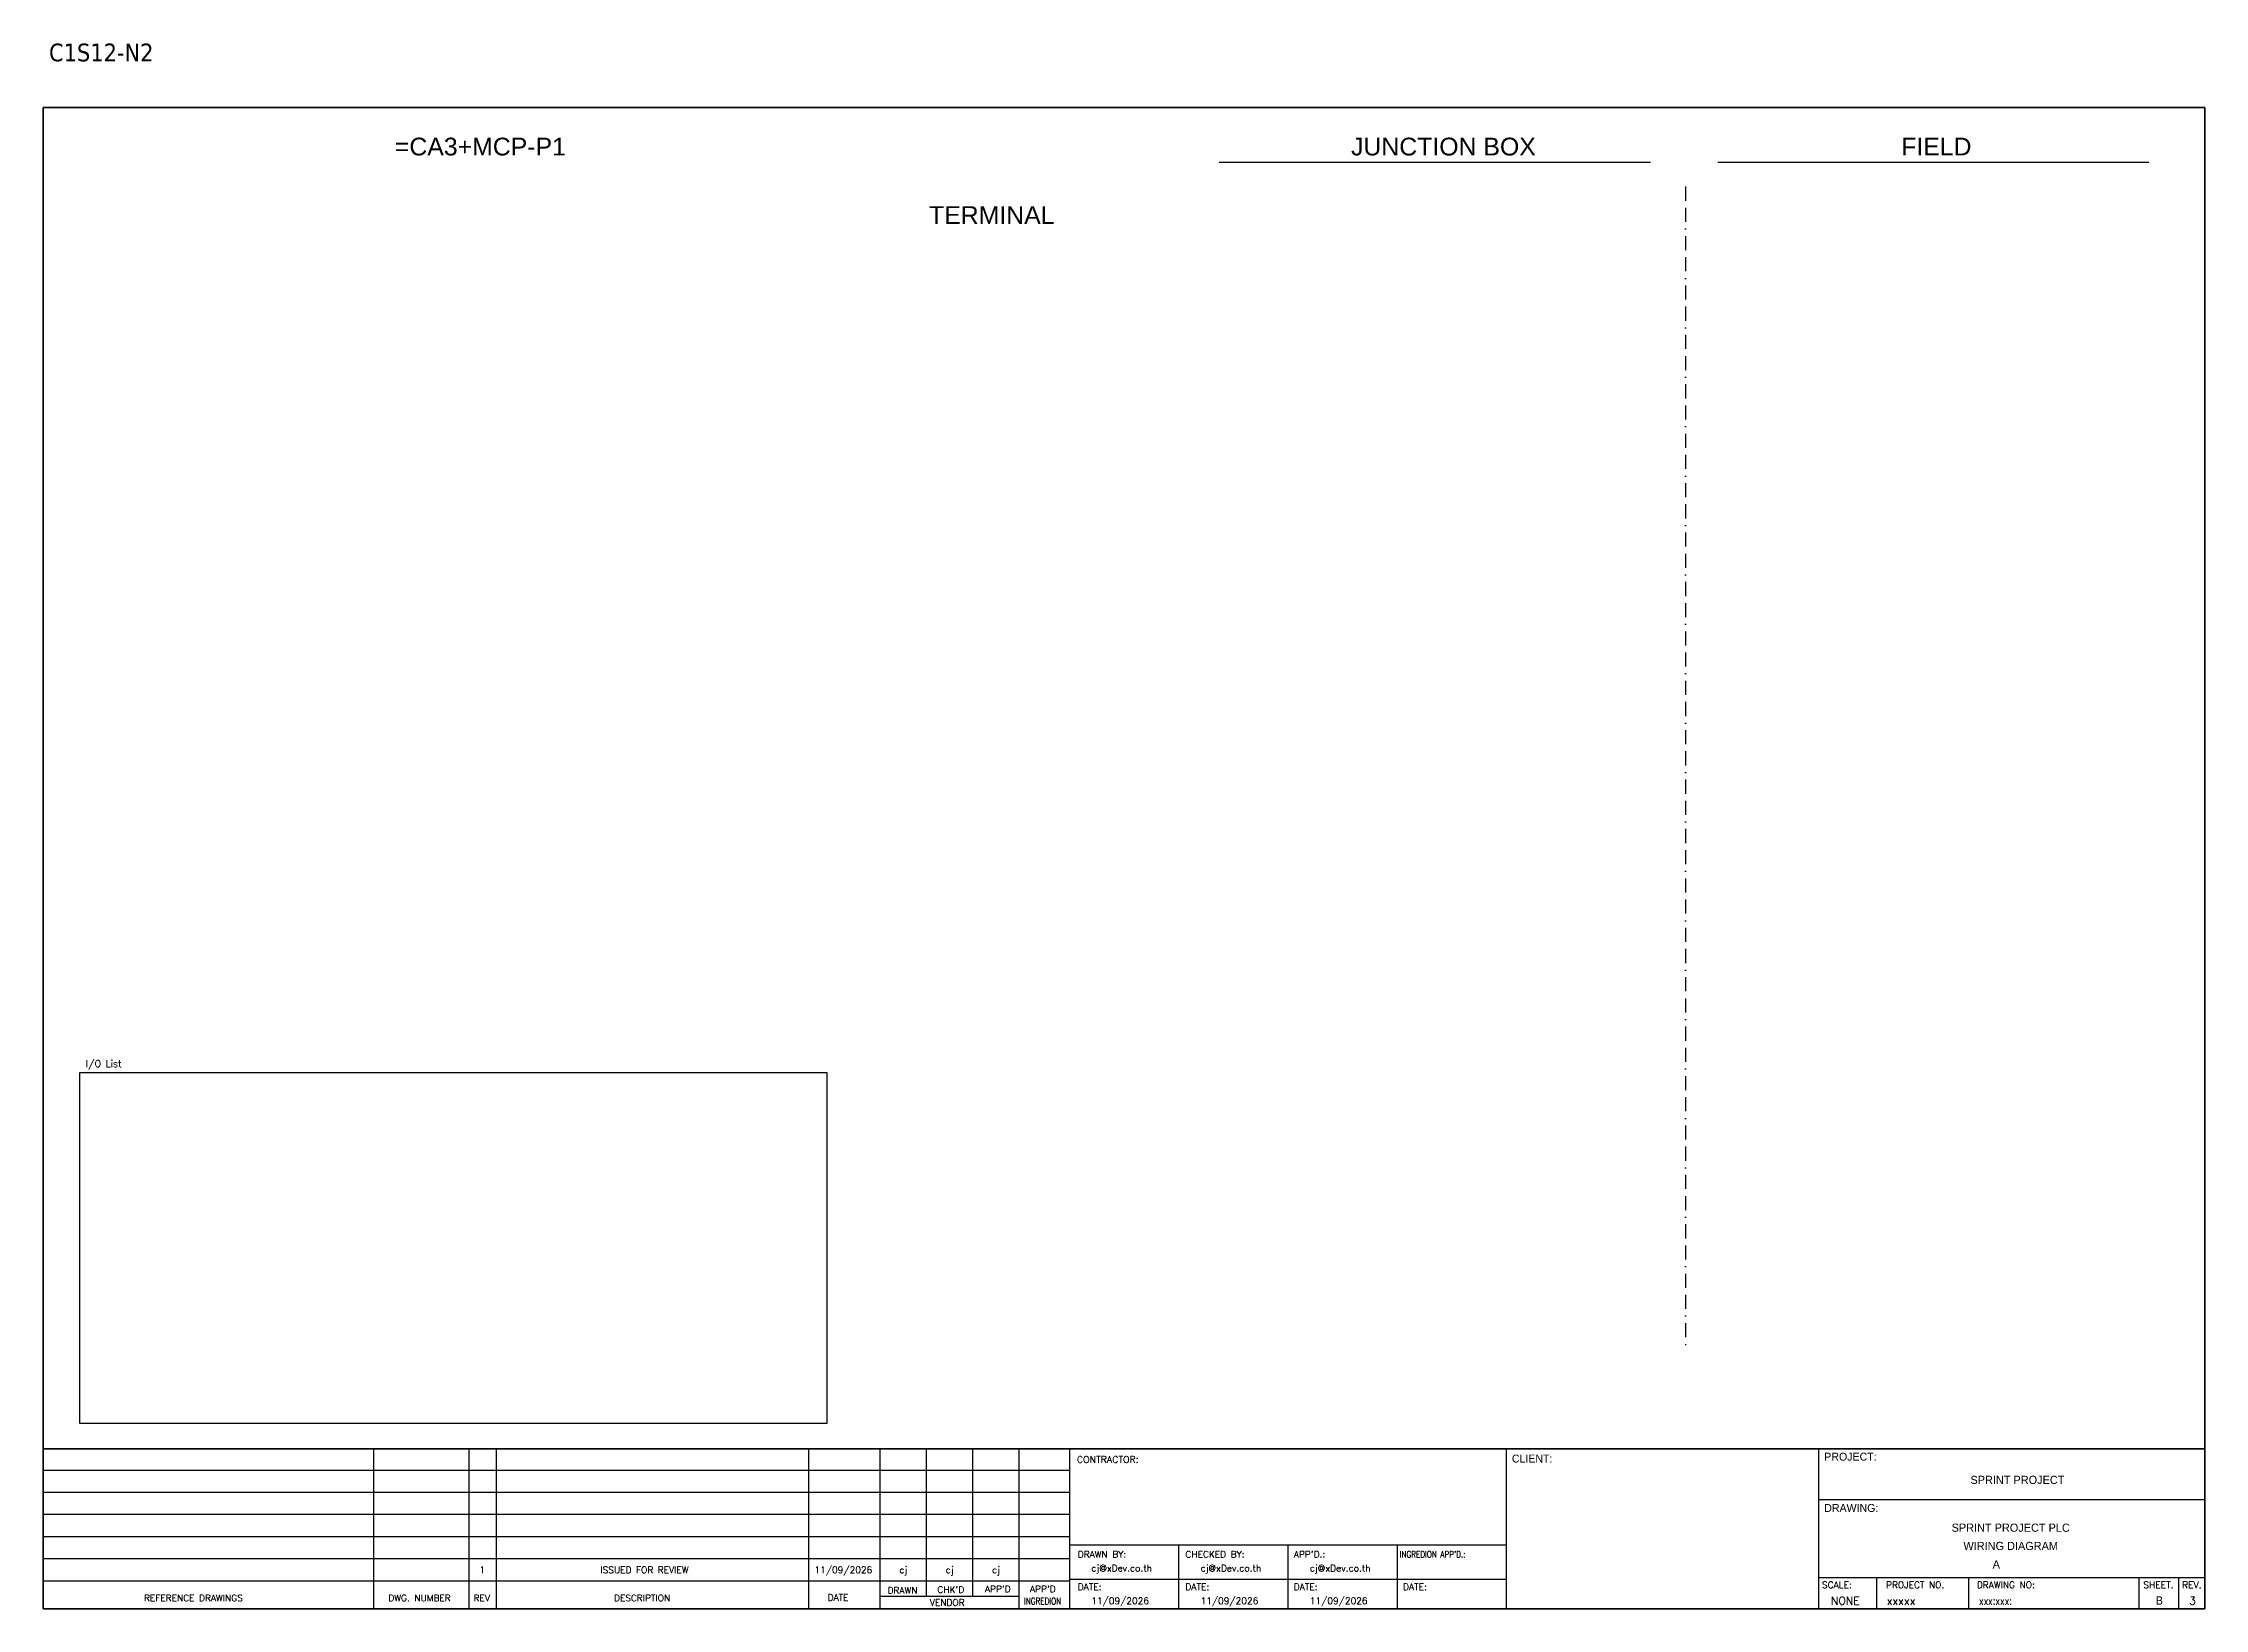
# Model space of a CAD drawing. Header units: millimetres. Extents: x 0 to 62600, y 0 to 14837.
# Drawn here: x 50320 to 54213, y 12017 to 14837 of the extents above; entities that cross this region are included whole.
import ezdxf
from ezdxf.enums import TextEntityAlignment as Align

# ---------------------------------------------------------------- set-up
doc = ezdxf.new("R2010")
doc.units = ezdxf.units.MM
doc.linetypes.add('BORDERX2', pattern=[88.9, 25.4, -12.7, 25.4, -12.7, 0, -12.7])
for name, color, linetype in [('GT_1', 9, 'Continuous'), ('HELPPOINT', 7, 'Continuous'), ('MEMBER', 7, 'Continuous'), ('x01001-FrameArea', 2, 'BORDERX2')]:
    doc.layers.add(name, color=color, linetype=linetype)
doc.styles.add('HTX11', font='O8111901')
doc.styles.add('ROMANS', font='romans.shx', dxfattribs={"width": 0.85, "height": 25})
doc.styles.get("Standard").update_dxf_attribs({"font": 'arial.ttf'})
doc.styles.add('Tahoma', font='')
doc.styles.get('Tahoma').set_extended_font_data('Tahoma')

msp = doc.modelspace()

# ---------------------------------------------------------------- texts
at = {"color": 2, "style": 'Tahoma'}
msp.add_text('C1S12-N2', height=32, dxfattribs=at).set_placement((50330, 14804.1))
at = {"color": 2}
for s, p in [('=CA3+MCP-P1', (50953, 14634.6)), ('JUNCTION BOX', (52675.2, 14634.6)), ('FIELD', (53666.1, 14634.6)), ('TERMINAL', (51915.1, 14511.2))]:
    msp.add_text(s, height=32, dxfattribs=at).set_placement(p)
at = {"color": 4, "ltscale": 100, "style": 'HTX11'}
for s, p in [('SPRINT PROJECT', (53875.5, 12249)), ('SPRINT PROJECT PLC', (53863.4, 12162.9)), ('WIRING DIAGRAM', (53863.4, 12130))]:
    msp.add_text(s, height=14.693, dxfattribs=at).set_placement(p, align=Align.MIDDLE_CENTER)
at = {"style": 'HTX11'}
for tag, text, height, p in [('A', 'A', 14.8, (53837.4, 12096.7)), ('B', 'CHASSIS C1 SLOT 12', 14.821, (54131.2, 12031.7))]:
    msp.add_attdef(tag, text=text, height=height, dxfattribs=at).set_placement(p, align=Align.MIDDLE_CENTER)
at = {"layer": 'GT_1', "color": 4, "style": 'HTX11'}
for s, p in [('CLIENT:', (52964.9, 12280.3)), ('PROJECT:', (53527.6, 12283.7)), ('DRAWING:', (53527.6, 12191.3))]:
    msp.add_text(s, height=14.25, dxfattribs=at).set_placement(p)
at = {"layer": 'MEMBER', "color": 4, "ltscale": 0.8, "style": 'ROMANS'}
for s, height, p in [('I/O List', 12.35, (50396.2, 12992.4)), ('CONTRACTOR:', 12.35, (52181.5, 12279.6)), ('DRAWN BY:', 11.88, (52183, 12109)), ('CHECKED BY:', 11.875, (52376.9, 12109)), ("APP'D.:", 11.88, (52572.1, 12109)), ('cj@xDev.co.th', 11.875, (52207.4, 12084.1)), ('cj@xDev.co.th', 11.875, (52404.2, 12084.1)), ('cj@xDev.co.th', 11.875, (52601, 12084.1)), ('REFERENCE DRAWINGS', 11.875, (50501, 12030.3)), ('DWG. NUMBER', 11.875, (50941.2, 12030.3)), ('REV', 11.88, (51094.7, 12030.3)), ('DESCRIPTION', 11.875, (51347.6, 12030.3)), ('DATE', 11.88, (51732.4, 12031.1)), ('DRAWN', 11.88, (51840.4, 12044.1)), ('VENDOR', 11.88, (51916.5, 12022)), ("CHK'D", 11.88, (51930.2, 12045.3)), ("APP'D", 11.88, (52015.8, 12046.5)), ("APP'D", 11.88, (52097, 12046.5)), ('DATE:', 11.88, (52183, 12050.4)), ('11/09/2026', 11.88, (52207.4, 12025.4)), ('DATE:', 11.88, (52376.9, 12050.4)), ('11/09/2026', 11.88, (52404.2, 12025.4)), ('DATE:', 11.88, (52572.1, 12050.4)), ('11/09/2026', 11.88, (52601, 12025.4)), ('DATE:', 11.88, (52768.9, 12050.4)), ('SCALE:', 11.88, (53523.6, 12053.9)), ('NONE', 14.23, (53539.6, 12024.2)), ('PROJECT NO.', 11.875, (53638.8, 12053.9)), ('xxxxx', 14.23, (53640, 12024.2)), ('DRAWING NO:', 11.875, (53802.5, 12053.9)), ('SHEET.', 12, (54102.3, 12053.9)), ('REV.', 12, (54172.2, 12053.9))]:
    msp.add_text(s, height=height, dxfattribs=at).set_placement(p)
at = {"layer": 'MEMBER', "color": 4, "ltscale": 0.8, "style": 'ROMANS', "width": 0.8}
for s, height, p in [("INGREDION APP'D.:", 11.875, (52762.9, 12109)), ('INGREDION', 11.88, (52086.2, 12024.8)), ('xxx:xxx:', 14.23, (53806.2, 12024.2))]:
    msp.add_text(s, height=height, dxfattribs=at).set_placement(p)
at = {"layer": 'MEMBER', "color": 4, "ltscale": 0.8, "style": 'ROMANS'}
for s, height, p in [('1', 11.9, (51110.6, 12086.8)), ('ISSUED FOR REVIEW', 11.875, (51402.6, 12086.8)), ('11/09/2026', 11.88, (51760.8, 12086.8)), ('cj', 11.88, (51868.7, 12086.8)), ('cj', 11.88, (51952.3, 12086.8)), ('cj', 11.88, (52035.8, 12086.8))]:
    msp.add_text(s, height=height, dxfattribs=at).set_placement(p, align=Align.MIDDLE_CENTER)
msp.add_text('3', height=14.2, dxfattribs=at).set_placement((54190.8, 12024.2), align=Align.CENTER)

# ---------------------------------------------------------------- linework, layer by layer
for p, q in [((52437.9, 14622.5), (53214.7, 14622.5)), ((53335.7, 14622.5), (54112.4, 14622.5))]:
    msp.add_line(p, q)
at = {"color": 4}
for p, q in [((53621.9, 12073), (53621.9, 12016.9)), ((53787.2, 12073), (53787.2, 12016.9))]:
    msp.add_line(p, q, dxfattribs=at)
at = {"color": 4, "ltscale": 0.5}
for p, q in [((54094.3, 12073), (54094.3, 12016.9)), ((54094.3, 12073), (54094.3, 12016.9)), ((54165.5, 12073), (54165.5, 12016.9)), ((54165.5, 12073), (54165.5, 12016.9))]:
    msp.add_line(p, q, dxfattribs=at)
msp.add_lwpolyline([(50385.3, 12982.7), (51731.1, 12982.7), (51731.1, 12350.6), (50385.3, 12350.6)], close=True)
at = {"layer": 'GT_1', "color": 4}
for p, q in [((50915, 12016.9), (50915, 12305)), ((51086.9, 12016.9), (51086.9, 12305)), ((51136.1, 12016.9), (51136.1, 12305)), ((51698.7, 12016.9), (51698.7, 12305)), ((51827, 12016.9), (51827, 12305)), ((51910.6, 12038.7), (51910.6, 12305)), ((51994.1, 12038.7), (51994.1, 12305)), ((52077.4, 12016.9), (52077.4, 12305)), ((52168.4, 12016.9), (52168.4, 12305)), ((52955.4, 12016.9), (52955.4, 12305)), ((53517.7, 12016.9), (53517.7, 12305)), ((53517.7, 12016.9), (53517.7, 12305)), ((53517.7, 12016.9), (53517.7, 12305)), ((52168.4, 12266.2), (50319.6, 12266.2)), ((52168.4, 12226.4), (50319.6, 12226.4)), ((52168.4, 12186.4), (50319.6, 12186.4)), ((52168.4, 12146.5), (50319.6, 12146.5)), ((52955.4, 12131.2), (52168.4, 12131.2)), ((52365.2, 12016.9), (52365.2, 12131.2)), ((52561.9, 12016.9), (52561.9, 12131.2)), ((52758.7, 12016.9), (52758.7, 12131.2)), ((52168.4, 12106.6), (50319.6, 12106.6)), ((52955.4, 12069.7), (52168.4, 12069.7)), ((53517.7, 12073), (54212.9, 12073)), ((52168.3, 12066.7), (50319.6, 12066.7)), ((52077.4, 12038.7), (51827, 12038.7))]:
    msp.add_line(p, q, dxfattribs=at)
at = {"layer": 'HELPPOINT', "color": 4, "lineweight": 35}
for p, q in [((50319.6, 12016.9), (50319.6, 14721.1)), ((50319.6, 14721.1), (54212.9, 14721.1)), ((50319.6, 12016.9), (50319.6, 14721.1)), ((50319.6, 14721.1), (54212.9, 14721.1)), ((54212.9, 14721.1), (54212.9, 12016.9)), ((54212.9, 14721.1), (54212.9, 12016.9)), ((54212.9, 12016.9), (50319.6, 12016.9)), ((54212.9, 12016.9), (50319.6, 12016.9))]:
    msp.add_line(p, q, dxfattribs=at)
at = {"layer": 'HELPPOINT', "color": 4}
for p, q in [((53517.7, 12213.4), (54212.9, 12213.4)), ((53517.7, 12213.4), (54212.9, 12213.4)), ((53517.7, 12073), (54212.9, 12073))]:
    msp.add_line(p, q, dxfattribs=at)
at = {"layer": 'MEMBER', "color": 4, "lineweight": 35}
msp.add_line((50319.6, 12305), (54212.9, 12305), dxfattribs=at)
msp.add_line((50319.6, 12305), (54212.9, 12305), dxfattribs=at)
at = {"layer": 'MEMBER', "color": 4}
for p, q in [((53517.7, 12213.4), (54212.9, 12213.4)), ((53517.7, 12213.4), (54212.9, 12213.4)), ((53517.7, 12073), (54212.9, 12073)), ((53517.7, 12073), (54212.9, 12073))]:
    msp.add_line(p, q, dxfattribs=at)
at = {"layer": 'x01001-FrameArea'}
msp.add_line((53277.7, 14578.4), (53277.7, 12491.9), dxfattribs=at)

msp.set_redraw_order([(e.dxf.handle, doc.entitydb.next_handle()) for e in msp.query("TEXT MTEXT ATTDEF DIMENSION ARC_DIMENSION")])  # texts and dimensions are drawn at this point

doc.saveas('drawing.dxf')
